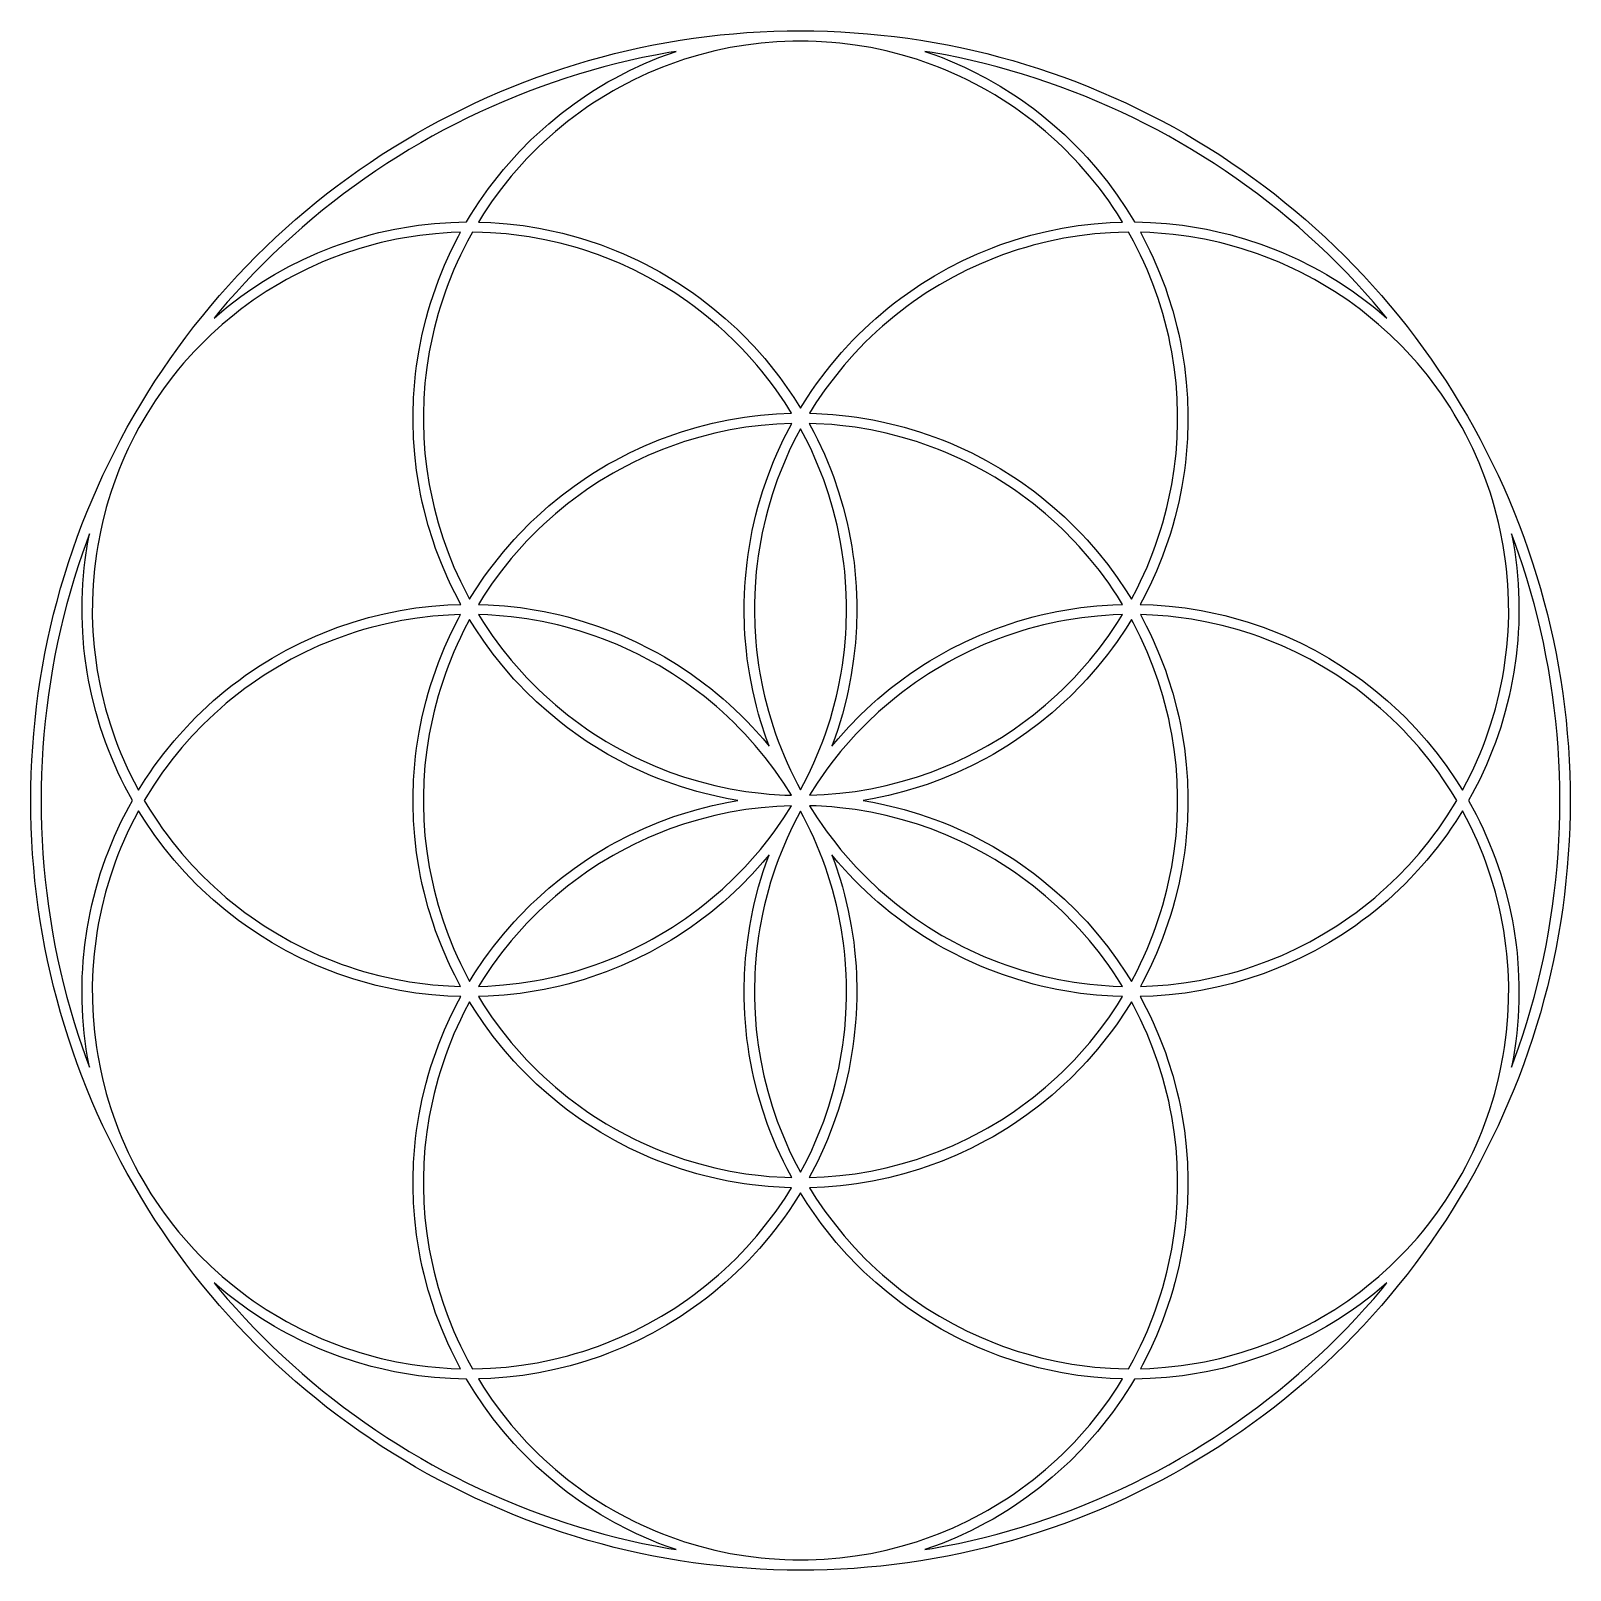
# Model space of a CAD drawing. Header units: inches. Extents: x 0 to 12, y 0 to 12.
import ezdxf

# ---------------------------------------------------------------- set-up
doc = ezdxf.new("R2010")
doc.units = ezdxf.units.IN
doc.header["$MEASUREMENT"] = 0
doc.layers.add('CUT', color=7, linetype='CONTINUOUS')

msp = doc.modelspace()

# ---------------------------------------------------------------- linework, layer by layer
at = {"layer": 'CUT'}
for points in [[(5.9996, 12), (6.105, 11.9991), (6.2097, 11.9964), (6.3144, 11.9918), (6.4188, 11.9853), (6.5232, 11.9772), (6.6275, 11.9671), (6.7316, 11.9552), (6.8354, 11.9416), (6.939, 11.9261), (7.0423, 11.9089), (7.1452, 11.8897), (7.2479, 11.8689), (7.3501, 11.8462), (7.4519, 11.8217), (7.5532, 11.7955), (7.6543, 11.7676), (7.7546, 11.7378), (7.8544, 11.7062), (7.9538, 11.6731), (8.0525, 11.6381), (8.1506, 11.6014), (8.2479, 11.5631), (8.3446, 11.5228), (8.4406, 11.4811), (8.5361, 11.4378), (8.6306, 11.3926), (8.7243, 11.3459), (8.8172, 11.2975), (8.9092, 11.2475), (9.0002, 11.196), (9.0905, 11.1429), (9.1798, 11.0881), (9.2682, 11.0319), (9.3554, 10.974), (9.4418, 10.9147), (9.5271, 10.8539), (9.6112, 10.7917), (9.6943, 10.7279), (9.7762, 10.6627), (9.857, 10.596), (9.9367, 10.528), (10.0151, 10.4587), (10.0923, 10.3879), (10.1683, 10.3158), (10.2429, 10.2424), (10.3163, 10.1678), (10.3884, 10.0918), (10.4591, 10.0146), (10.5285, 9.9361), (10.5965, 9.8565), (10.6631, 9.7757), (10.7284, 9.6937), (10.7921, 9.6107), (10.8543, 9.5265), (10.915, 9.4412), (10.9745, 9.3549), (11.0322, 9.2676), (11.0885, 9.1792), (11.1432, 9.0899), (11.1991, 8.9948), (11.2479, 8.9086), (11.2978, 8.8166), (11.3461, 8.7237), (11.3929, 8.63), (11.438, 8.5354), (11.4814, 8.44), (11.5232, 8.344), (11.5633, 8.2473), (11.6017, 8.15), (11.6383, 8.0519), (11.6732, 7.953), (11.7065, 7.8538), (11.738, 7.754), (11.7678, 7.6535), (11.7956, 7.5526), (11.8218, 7.4511), (11.8464, 7.3494), (11.869, 7.2471), (11.8899, 7.1446), (11.909, 7.0415), (11.9262, 6.9383), (11.9416, 6.8347), (11.9553, 6.731), (11.9672, 6.6268), (11.9772, 6.5225), (11.9855, 6.4182), (11.9918, 6.3136), (11.9964, 6.209), (11.9991, 6.1044), (12, 5.9996), (11.9991, 5.895), (11.9964, 5.7903), (11.9918, 5.6856), (11.9853, 5.5812), (11.9772, 5.4768), (11.9671, 5.3725), (11.9552, 5.2684), (11.9416, 5.1646), (11.9261, 5.061), (11.9089, 4.9577), (11.8897, 4.8548), (11.8689, 4.7521), (11.8462, 4.6499), (11.8217, 4.5481), (11.7955, 4.4468), (11.7676, 4.3457), (11.7378, 4.2454), (11.7062, 4.1456), (11.6731, 4.0462), (11.6381, 3.9475), (11.6014, 3.8494), (11.5631, 3.7521), (11.5228, 3.6554), (11.4811, 3.5594), (11.4378, 3.4639), (11.3926, 3.3694), (11.3459, 3.2757), (11.2975, 3.1828), (11.2475, 3.0908), (11.196, 2.9998), (11.1429, 2.9095), (11.0881, 2.8202), (11.0319, 2.7318), (10.974, 2.6446), (10.9147, 2.5582), (10.8539, 2.4729), (10.7917, 2.3888), (10.7279, 2.3057), (10.6627, 2.2238), (10.596, 2.143), (10.528, 2.0633), (10.4587, 1.9849), (10.3879, 1.9077), (10.3158, 1.8317), (10.2424, 1.7571), (10.1678, 1.6837), (10.0918, 1.6116), (10.0146, 1.5409), (9.9361, 1.4715), (9.8565, 1.4035), (9.7757, 1.3369), (9.6937, 1.2716), (9.6107, 1.2079), (9.5265, 1.1457), (9.4412, 1.085), (9.3549, 1.0255), (9.2676, 0.9678), (9.1792, 0.9115), (9.0899, 0.8568), (8.9998, 0.8037), (8.9086, 0.7521), (8.8166, 0.7022), (8.7237, 0.6539), (8.63, 0.6071), (8.5354, 0.562), (8.44, 0.5186), (8.344, 0.4768), (8.2473, 0.4367), (8.15, 0.3983), (8.0519, 0.3617), (7.953, 0.3268), (7.8538, 0.2935), (7.754, 0.262), (7.6535, 0.2322), (7.5526, 0.2044), (7.4511, 0.1782), (7.3494, 0.1536), (7.2471, 0.131), (7.1446, 0.1101), (7.0415, 0.091), (6.9383, 0.0738), (6.8347, 0.0584), (6.731, 0.0447), (6.6268, 0.0328), (6.5225, 0.0228), (6.4182, 0.0145), (6.3136, 0.0082), (6.209, 0.0036), (6.1044, 0.0009), (5.9996, 0), (5.895, 0.0009), (5.7903, 0.0036), (5.6856, 0.0082), (5.5812, 0.0147), (5.4768, 0.0228), (5.3725, 0.0329), (5.2684, 0.0448), (5.1646, 0.0584), (5.061, 0.0739), (4.9577, 0.0911), (4.8548, 0.1103), (4.7521, 0.1311), (4.6499, 0.1538), (4.5481, 0.1783), (4.4468, 0.2045), (4.3457, 0.2324), (4.2454, 0.2622), (4.1456, 0.2938), (4.0462, 0.3269), (3.9475, 0.3619), (3.8494, 0.3986), (3.7521, 0.4369), (3.6554, 0.4772), (3.5594, 0.5189), (3.4639, 0.5622), (3.3694, 0.6074), (3.2757, 0.6541), (3.1828, 0.7025), (3.0908, 0.7525), (2.9998, 0.804), (2.9095, 0.8571), (2.8202, 0.9119), (2.7318, 0.9681), (2.6446, 1.026), (2.5582, 1.0853), (2.4729, 1.1461), (2.3888, 1.2083), (2.3057, 1.2721), (2.2238, 1.3373), (2.143, 1.404), (2.0633, 1.472), (1.9849, 1.5413), (1.9077, 1.6121), (1.8317, 1.6842), (1.7571, 1.7576), (1.6837, 1.8322), (1.6116, 1.9082), (1.5409, 1.9854), (1.4715, 2.0639), (1.4035, 2.1435), (1.3369, 2.2243), (1.2716, 2.3063), (1.2079, 2.3893), (1.1457, 2.4735), (1.085, 2.5588), (1.0255, 2.6451), (0.9678, 2.7324), (0.9115, 2.8208), (0.8568, 2.9101), (0.7916, 3.0217), (0.7521, 3.0914), (0.7022, 3.1834), (0.6539, 3.2763), (0.6071, 3.37), (0.562, 3.4646), (0.5186, 3.56), (0.4768, 3.656), (0.4367, 3.7527), (0.3983, 3.85), (0.3617, 3.9481), (0.3268, 4.047), (0.2935, 4.1462), (0.262, 4.246), (0.2322, 4.3465), (0.2044, 4.4474), (0.1782, 4.5489), (0.1536, 4.6506), (0.131, 4.7529), (0.1101, 4.8554), (0.091, 4.9585), (0.0738, 5.0617), (0.0584, 5.1653), (0.0447, 5.269), (0.0328, 5.3732), (0.0228, 5.4775), (0.0145, 5.5818), (0.0082, 5.6864), (0.0036, 5.791), (0.0009, 5.8956), (0, 6.0004), (0.0009, 6.105), (0.0036, 6.2097), (0.0082, 6.3144), (0.0147, 6.4188), (0.0228, 6.5232), (0.0329, 6.6275), (0.0448, 6.7316), (0.0584, 6.8354), (0.0739, 6.939), (0.0911, 7.0423), (0.1103, 7.1452), (0.1311, 7.2479), (0.1538, 7.3501), (0.1783, 7.4519), (0.2045, 7.5532), (0.2324, 7.6543), (0.2622, 7.7546), (0.2938, 7.8544), (0.3269, 7.9538), (0.3619, 8.0525), (0.3986, 8.1506), (0.4369, 8.2479), (0.4772, 8.3446), (0.5189, 8.4406), (0.5622, 8.5361), (0.6074, 8.6306), (0.6541, 8.7243), (0.7025, 8.8172), (0.7525, 8.9092), (0.806, 9.0036), (0.8571, 9.0905), (0.9119, 9.1798), (0.9681, 9.2682), (1.026, 9.3554), (1.0853, 9.4418), (1.1461, 9.5271), (1.2083, 9.6112), (1.2721, 9.6943), (1.3373, 9.7762), (1.404, 9.857), (1.472, 9.9367), (1.5413, 10.0151), (1.6121, 10.0923), (1.6842, 10.1683), (1.7576, 10.2429), (1.8322, 10.3163), (1.9082, 10.3884), (1.9854, 10.4591), (2.0639, 10.5285), (2.1435, 10.5965), (2.2243, 10.6631), (2.3063, 10.7284), (2.3893, 10.7921), (2.4735, 10.8543), (2.5588, 10.915), (2.6451, 10.9745), (2.7324, 11.0322), (2.8208, 11.0885), (2.9101, 11.1432), (3.0002, 11.1963), (3.0914, 11.2479), (3.1834, 11.2978), (3.2763, 11.3461), (3.37, 11.3929), (3.4646, 11.438), (3.56, 11.4814), (3.656, 11.5232), (3.7527, 11.5633), (3.85, 11.6017), (3.9481, 11.6383), (4.047, 11.6732), (4.1462, 11.7065), (4.246, 11.738), (4.3465, 11.7678), (4.4474, 11.7956), (4.5489, 11.8218), (4.6506, 11.8464), (4.7529, 11.869), (4.8554, 11.8899), (4.9585, 11.909), (5.0617, 11.9262), (5.1653, 11.9416), (5.269, 11.9553), (5.3732, 11.9672), (5.4775, 11.9772), (5.5818, 11.9855), (5.6864, 11.9918), (5.791, 11.9964), (5.8956, 11.9991)], [(5.9393, 11.9194), (5.8162, 11.9143), (5.6943, 11.904), (5.5737, 11.889), (5.453, 11.8686), (5.3326, 11.8433), (5.2141, 11.8131), (5.0968, 11.7779), (4.982, 11.7381), (4.9241, 11.7162), (4.8112, 11.669), (4.7003, 11.6172), (4.5918, 11.5608), (4.5392, 11.5314), (4.4336, 11.4681), (4.3821, 11.4349), (4.3314, 11.4008), (4.2329, 11.3296), (4.1837, 11.2919), (4.0892, 11.2144), (3.9984, 11.1334), (3.9534, 11.0908), (3.8674, 11.0039), (3.8265, 10.9597), (3.7454, 10.8669), (3.6688, 10.7715), (3.5969, 10.6738), (3.5285, 10.5721), (3.4891, 10.5091), (3.5871, 10.5053), (3.6498, 10.5012), (3.7125, 10.4957), (3.8373, 10.4809), (3.9612, 10.4609), (4.023, 10.449), (4.1456, 10.4213), (4.2669, 10.3886), (4.327, 10.3703), (4.446, 10.3302), (4.5633, 10.285), (4.6212, 10.2605), (4.7354, 10.2081), (4.7916, 10.1802), (4.9024, 10.1207), (4.9567, 10.0893), (5.0637, 10.0231), (5.1675, 9.9526), (5.2184, 9.9157), (5.3177, 9.8386), (5.4137, 9.7578), (5.5063, 9.6729), (5.5514, 9.6289), (5.6384, 9.5384), (5.7217, 9.4443), (5.7618, 9.396), (5.8391, 9.2968), (5.8762, 9.2461), (5.9472, 9.1423), (6, 9.0582), (6.0533, 9.143), (6.0883, 9.1953), (6.1243, 9.2467), (6.1995, 9.3474), (6.2386, 9.3966), (6.32, 9.4923), (6.4052, 9.5847), (6.4492, 9.6295), (6.5401, 9.7163), (6.5869, 9.7583), (6.6829, 9.8392), (6.7322, 9.8782), (6.7824, 9.9162), (6.8333, 9.9531), (6.9372, 10.0236), (7.044, 10.0898), (7.1535, 10.1515), (7.2655, 10.2086), (7.3796, 10.2609), (7.4958, 10.3085), (7.5548, 10.3304), (7.6738, 10.3706), (7.734, 10.3888), (7.7945, 10.4058), (7.9164, 10.436), (8.0397, 10.4612), (8.1636, 10.4812), (8.2884, 10.4958), (8.4137, 10.5054), (8.5109, 10.5091), (8.4715, 10.5721), (8.4379, 10.6232), (8.4031, 10.6738), (8.368, 10.7226), (8.3307, 10.7721), (8.254, 10.8676), (8.1735, 10.9597), (8.1319, 11.0046), (8.0465, 11.0907), (8.0016, 11.1334), (7.9108, 11.2144), (7.8163, 11.2919), (7.7185, 11.3655), (7.6678, 11.4013), (7.6172, 11.4354), (7.5136, 11.5004), (7.4608, 11.5314), (7.4082, 11.5608), (7.2997, 11.6172), (7.2437, 11.6441), (7.1318, 11.6934), (7.0759, 11.7162), (7.018, 11.7381), (6.9032, 11.7779), (6.7859, 11.8131), (6.6674, 11.8432), (6.547, 11.8686), (6.4263, 11.889), (6.3057, 11.904), (6.244, 11.91), (6.1218, 11.9174), (6.0607, 11.9194), (6, 11.92)], [(4.9724, 11.8301), (4.8701, 11.8111), (4.7695, 11.7907), (4.6679, 11.7683), (4.5682, 11.7442), (4.4682, 11.7183), (4.3678, 11.6906), (4.2689, 11.6613), (4.1703, 11.6302), (4.0731, 11.5976), (3.975, 11.5628), (3.8781, 11.5267), (3.782, 11.4888), (3.6865, 11.4493), (3.5924, 11.4083), (3.4984, 11.3655), (3.4045, 11.3207), (3.3127, 11.2749), (3.2204, 11.2268), (3.1296, 11.1776), (3.0402, 11.127), (2.9506, 11.0742), (2.8625, 11.0202), (2.7754, 10.9647), (2.6892, 10.9078), (2.6047, 10.8496), (2.5206, 10.7896), (2.437, 10.7278), (2.355, 10.6648), (2.2742, 10.6005), (2.1944, 10.5347), (2.1158, 10.4677), (2.0391, 10.3996), (1.9623, 10.3293), (1.8873, 10.2582), (1.8137, 10.1858), (1.7413, 10.1122), (1.6702, 10.0372), (1.6004, 9.9609), (1.5318, 9.8836), (1.4653, 9.8056), (1.4283, 9.7606), (1.4891, 9.8127), (1.5378, 9.8523), (1.6376, 9.9285), (1.6888, 9.9652), (1.7932, 10.0349), (1.8465, 10.0682), (1.9005, 10.1004), (2.0105, 10.1613), (2.1228, 10.2177), (2.2374, 10.2692), (2.354, 10.3158), (2.4131, 10.3375), (2.5324, 10.3769), (2.6531, 10.4112), (2.7142, 10.4266), (2.8368, 10.4534), (2.9606, 10.475), (3.0228, 10.4839), (3.1479, 10.4978), (3.2732, 10.5065), (3.336, 10.5089), (3.3961, 10.5099), (3.4276, 10.5624), (3.4957, 10.6678), (3.5314, 10.7197), (3.5682, 10.7707), (3.6059, 10.8209), (3.6845, 10.919), (3.7672, 11.0135), (3.8101, 11.0596), (3.8983, 11.1488), (3.9439, 11.192), (4.0378, 11.2757), (4.135, 11.3554), (4.2353, 11.4308), (4.2867, 11.4671), (4.3389, 11.5022), (4.3917, 11.5362), (4.4994, 11.6008), (4.5543, 11.6316), (4.6658, 11.6895), (4.7797, 11.7425), (4.8958, 11.7909), (5.0298, 11.8397)], [(6.9702, 11.8397), (7.0464, 11.8129), (7.1051, 11.7905), (7.1633, 11.7669), (7.2782, 11.7163), (7.335, 11.689), (7.4464, 11.6311), (7.5013, 11.6004), (7.5556, 11.5686), (7.6619, 11.5017), (7.714, 11.4666), (7.8158, 11.3932), (7.8657, 11.3548), (7.9628, 11.2751), (8.0567, 11.1915), (8.1468, 11.104), (8.1906, 11.0589), (8.2334, 11.0129), (8.3161, 10.9183), (8.3946, 10.8203), (8.4692, 10.719), (8.5393, 10.6148), (8.6039, 10.5099), (8.6649, 10.5089), (8.7277, 10.5065), (8.8531, 10.4977), (8.978, 10.4838), (9.1022, 10.4647), (9.164, 10.4531), (9.2867, 10.4263), (9.3477, 10.411), (9.4685, 10.3766), (9.5878, 10.3372), (9.7054, 10.2928), (9.7635, 10.2689), (9.8781, 10.2172), (9.9902, 10.1608), (10.0455, 10.131), (10.1002, 10.1), (10.2075, 10.0344), (10.3119, 9.9647), (10.4133, 9.8904), (10.4628, 9.8518), (10.5115, 9.8122), (10.5718, 9.7606), (10.4677, 9.8842), (10.3996, 9.9609), (10.3293, 10.0377), (10.2582, 10.1127), (10.1858, 10.1863), (10.1122, 10.2587), (10.0372, 10.3298), (9.9609, 10.3996), (9.8836, 10.4682), (9.8056, 10.5347), (9.7253, 10.6009), (9.6444, 10.6653), (9.5625, 10.7282), (9.4794, 10.7896), (9.3953, 10.8496), (9.3107, 10.9077), (9.224, 10.9651), (9.1368, 11.0206), (9.0488, 11.0746), (8.9598, 11.127), (8.8704, 11.1776), (8.7796, 11.2268), (8.6873, 11.2749), (8.5955, 11.3207), (8.5016, 11.3656), (8.4076, 11.4083), (8.3135, 11.4492), (8.2174, 11.4891), (8.1213, 11.5269), (8.025, 11.5628), (7.9269, 11.5977), (7.8297, 11.6302), (7.7311, 11.6613), (7.6322, 11.6906), (7.5318, 11.7183), (7.4318, 11.7442), (7.3321, 11.7682), (7.2305, 11.7907), (7.1293, 11.8113), (7.0276, 11.8301)], [(3.3505, 10.4292), (3.277, 10.4266), (3.2151, 10.423), (3.1541, 10.4181), (3.0325, 10.4045), (2.9125, 10.386), (2.8515, 10.3748), (2.732, 10.3486), (2.6734, 10.3338), (2.5559, 10.3004), (2.4389, 10.2618), (2.3252, 10.2188), (2.2679, 10.1952), (2.1563, 10.1449), (2.047, 10.0902), (1.994, 10.0615), (1.9407, 10.0312), (1.8357, 9.9671), (1.734, 9.8991), (1.6353, 9.8268), (1.587, 9.7892), (1.4929, 9.711), (1.4022, 9.6289), (1.3583, 9.5867), (1.2727, 9.4989), (1.191, 9.4079), (1.1515, 9.3612), (1.1132, 9.3136), (1.0393, 9.2161), (0.9695, 9.1156), (0.9041, 9.0123), (0.8734, 8.9604), (0.843, 8.9064), (0.814, 8.8525), (0.7595, 8.7429), (0.734, 8.6873), (0.71, 8.632), (0.6869, 8.5753), (0.6438, 8.4599), (0.6242, 8.402), (0.6058, 8.3437), (0.5887, 8.285), (0.558, 8.1665), (0.5448, 8.1077), (0.5215, 7.9867), (0.5118, 7.9263), (0.5034, 7.8657), (0.4962, 7.805), (0.4856, 7.6841), (0.48, 7.5608), (0.4797, 7.4395), (0.4844, 7.3163), (0.4941, 7.1952), (0.5008, 7.1345), (0.518, 7.0135), (0.5405, 6.893), (0.5534, 6.8334), (0.5833, 6.7147), (0.618, 6.5974), (0.6578, 6.4808), (0.6791, 6.4244), (0.7022, 6.3669), (0.751, 6.2555), (0.7772, 6.2004), (0.8046, 6.1456), (0.8395, 6.08), (0.8918, 6.163), (0.9268, 6.2153), (0.9628, 6.2667), (1.0379, 6.3674), (1.1174, 6.4649), (1.1585, 6.5123), (1.2437, 6.6047), (1.2877, 6.6495), (1.3786, 6.7363), (1.4254, 6.7783), (1.5214, 6.8592), (1.5707, 6.8982), (1.6209, 6.9362), (1.6718, 6.9731), (1.7757, 7.0436), (1.8825, 7.1098), (1.992, 7.1715), (2.1039, 7.2286), (2.2181, 7.2809), (2.3343, 7.3285), (2.3933, 7.3504), (2.5123, 7.3905), (2.5725, 7.4088), (2.633, 7.4258), (2.7549, 7.456), (2.8781, 7.4812), (3.0021, 7.5012), (3.1269, 7.5158), (3.2522, 7.5254), (3.3515, 7.5291), (3.3047, 7.6176), (3.2769, 7.6741), (3.2503, 7.731), (3.2008, 7.8465), (3.156, 7.964), (3.1355, 8.0233), (3.0981, 8.1432), (3.0659, 8.2647), (3.0517, 8.3259), (3.0386, 8.3874), (3.0269, 8.4492), (3.0075, 8.5732), (2.9932, 8.6981), (2.984, 8.8234), (2.9801, 8.9481), (2.9801, 9.0119), (2.9841, 9.1376), (2.9933, 9.2629), (2.9998, 9.3252), (3.0076, 9.3876), (3.0271, 9.5117), (3.0518, 9.6349), (3.0816, 9.7569), (3.0985, 9.8176), (3.1165, 9.8777), (3.1357, 9.9375), (3.1563, 9.9969), (3.1781, 10.0558), (3.2252, 10.1723), (3.2773, 10.2867), (3.334, 10.3987)], [(3.4425, 10.4298), (3.4043, 10.3605), (3.349, 10.2512), (3.3232, 10.196), (3.2985, 10.14), (3.2526, 10.0265), (3.2317, 9.97), (3.1926, 9.8532), (3.1753, 9.7954), (3.1437, 9.6763), (3.1173, 9.5578), (3.1058, 9.4968), (3.0868, 9.376), (3.0791, 9.3153), (3.0728, 9.2544), (3.0639, 9.1334), (3.0601, 9.0102), (3.0601, 8.949), (3.0639, 8.8267), (3.0728, 8.7056), (3.0868, 8.584), (3.1058, 8.4632), (3.1172, 8.4023), (3.1437, 8.2837), (3.1752, 8.1646), (3.2115, 8.0486), (3.2317, 7.99), (3.2526, 7.9335), (3.2985, 7.82), (3.3232, 7.764), (3.349, 7.7088), (3.4043, 7.5995), (3.4203, 7.5701), (3.4612, 7.6354), (3.5314, 7.7397), (3.5682, 7.7907), (3.6059, 7.8409), (3.6845, 7.939), (3.7672, 8.0335), (3.8101, 8.0795), (3.8983, 8.1688), (3.9439, 8.212), (4.0378, 8.2957), (4.135, 8.3754), (4.2353, 8.4508), (4.2867, 8.4871), (4.3389, 8.5222), (4.3917, 8.5562), (4.4994, 8.6208), (4.5543, 8.6516), (4.6658, 8.7094), (4.7797, 8.7625), (4.8958, 8.8109), (5.0135, 8.8542), (5.0732, 8.8743), (5.1935, 8.9104), (5.2543, 8.9265), (5.3152, 8.9414), (5.4381, 8.9672), (5.5622, 8.9881), (5.6244, 8.9965), (5.6869, 9.0037), (5.812, 9.0142), (5.9301, 9.0191), (5.8797, 9.0993), (5.8106, 9.2002), (5.7745, 9.2496), (5.6993, 9.3461), (5.6602, 9.3931), (5.6207, 9.4387), (5.5791, 9.4847), (5.5377, 9.5286), (5.4943, 9.5728), (5.4065, 9.6567), (5.3603, 9.6982), (5.2674, 9.7764), (5.2187, 9.8149), (5.1699, 9.8519), (5.1205, 9.8878), (5.0192, 9.9566), (4.916, 10.0205), (4.8095, 10.0805), (4.7005, 10.1361), (4.5885, 10.1875), (4.4761, 10.2335), (4.418, 10.2552), (4.3029, 10.2941), (4.2435, 10.3121), (4.1255, 10.344), (4.0061, 10.3708), (3.8858, 10.3928), (3.8262, 10.4017), (3.7646, 10.4097), (3.7046, 10.4161), (3.5826, 10.4254), (3.5206, 10.4283)], [(8.5576, 10.4298), (8.4794, 10.4283), (8.4174, 10.4256), (8.2954, 10.4161), (8.1738, 10.4018), (8.0531, 10.3824), (7.9333, 10.3579), (7.8146, 10.3283), (7.7556, 10.3118), (7.6971, 10.2941), (7.582, 10.2552), (7.5239, 10.2336), (7.4107, 10.1872), (7.2995, 10.1361), (7.1905, 10.0806), (7.084, 10.0205), (7.0317, 9.9889), (6.9808, 9.9566), (6.8787, 9.8873), (6.8301, 9.8519), (6.7326, 9.7765), (6.6854, 9.7376), (6.6397, 9.6982), (6.5935, 9.6567), (6.5051, 9.5722), (6.4203, 9.4841), (6.3398, 9.3931), (6.3002, 9.3454), (6.225, 9.249), (6.1894, 9.2002), (6.1198, 9.0986), (6.0699, 9.0191), (6.126, 9.0174), (6.2514, 9.0096), (6.3764, 8.9964), (6.4387, 8.988), (6.5008, 8.9781), (6.5626, 8.9671), (6.6242, 8.9548), (6.7466, 8.9262), (6.8073, 8.9101), (6.9278, 8.874), (7.0464, 8.8329), (7.1051, 8.8105), (7.1633, 8.7869), (7.2782, 8.7363), (7.335, 8.709), (7.4464, 8.6511), (7.5013, 8.6204), (7.5556, 8.5886), (7.6619, 8.5217), (7.714, 8.4866), (7.8158, 8.4132), (7.8657, 8.3748), (7.9628, 8.2951), (8.0567, 8.2115), (8.1468, 8.124), (8.1906, 8.0789), (8.2334, 8.0329), (8.3161, 7.9382), (8.3946, 7.8403), (8.4692, 7.739), (8.5393, 7.6348), (8.5797, 7.5701), (8.6235, 7.6532), (8.651, 7.7088), (8.6768, 7.764), (8.7015, 7.82), (8.7474, 7.9335), (8.7683, 7.99), (8.8074, 8.1069), (8.8247, 8.1646), (8.8563, 8.2837), (8.8827, 8.4023), (8.8942, 8.4632), (8.9132, 8.584), (8.9209, 8.6448), (8.9272, 8.7056), (8.9361, 8.8267), (8.9399, 8.9498), (8.9399, 9.0111), (8.9361, 9.1334), (8.9271, 9.2554), (8.9131, 9.3768), (8.8941, 9.4977), (8.8828, 9.5578), (8.8701, 9.6175), (8.8412, 9.7356), (8.8248, 9.7954), (8.7883, 9.9121), (8.7683, 9.97), (8.7472, 10.0272), (8.7015, 10.14), (8.6764, 10.1967), (8.6506, 10.2521), (8.5953, 10.3612)], [(8.6495, 10.4292), (8.6953, 10.3424), (8.7231, 10.2859), (8.7497, 10.229), (8.7992, 10.1135), (8.844, 9.9961), (8.8645, 9.9367), (8.9019, 9.8168), (8.9341, 9.6953), (8.9483, 9.6341), (8.9614, 9.5727), (8.9731, 9.5108), (8.9925, 9.3868), (9.0068, 9.2619), (9.016, 9.1366), (9.0199, 9.0119), (9.0199, 8.9481), (9.0159, 8.8224), (9.0067, 8.6972), (9.0002, 8.6348), (8.9924, 8.5724), (8.9729, 8.4483), (8.9482, 8.3252), (8.9184, 8.2031), (8.9015, 8.1424), (8.8835, 8.0823), (8.8643, 8.0226), (8.8437, 7.9631), (8.8219, 7.9042), (8.7748, 7.7878), (8.7227, 7.6733), (8.666, 7.5613), (8.6485, 7.5291), (8.7486, 7.5253), (8.8114, 7.5212), (8.874, 7.5157), (8.9988, 7.5009), (9.0608, 7.4916), (9.1228, 7.4809), (9.1845, 7.469), (9.3071, 7.4413), (9.4284, 7.4086), (9.4885, 7.3903), (9.6075, 7.3502), (9.7248, 7.305), (9.7827, 7.2805), (9.897, 7.2281), (10.0087, 7.171), (10.0639, 7.1407), (10.1182, 7.1093), (10.2252, 7.0431), (10.329, 6.9726), (10.3799, 6.9357), (10.4792, 6.8586), (10.5752, 6.7778), (10.6678, 6.6929), (10.7129, 6.6489), (10.7999, 6.5584), (10.8832, 6.4643), (10.9626, 6.3667), (11.0377, 6.2661), (11.1086, 6.1623), (11.1605, 6.08), (11.1954, 6.1456), (11.2228, 6.2004), (11.249, 6.2555), (11.2978, 6.3669), (11.3209, 6.4244), (11.3422, 6.4808), (11.382, 6.5974), (11.4167, 6.7147), (11.4466, 6.8334), (11.4713, 6.9531), (11.482, 7.0135), (11.4992, 7.1345), (11.5059, 7.1952), (11.5156, 7.3163), (11.5203, 7.4395), (11.52, 7.5618), (11.5144, 7.6841), (11.5037, 7.8059), (11.4965, 7.8666), (11.4784, 7.9875), (11.4552, 8.1077), (11.4419, 8.1665), (11.4111, 8.2858), (11.3939, 8.3445), (11.3756, 8.4028), (11.3351, 8.5182), (11.29, 8.632), (11.2401, 8.7437), (11.1856, 8.8532), (11.1567, 8.9071), (11.0959, 9.0123), (11.0634, 9.0649), (10.9956, 9.1669), (10.9602, 9.2167), (10.8863, 9.3143), (10.8479, 9.3619), (10.8085, 9.4085), (10.7267, 9.4995), (10.6846, 9.5437), (10.5972, 9.6295), (10.5064, 9.7116), (10.4124, 9.7897), (10.3641, 9.8273), (10.2653, 9.8996), (10.1636, 9.9676), (10.0593, 10.0312), (10.006, 10.0615), (9.8979, 10.1184), (9.8437, 10.1449), (9.7312, 10.1956), (9.6177, 10.241), (9.5611, 10.2618), (9.4441, 10.3004), (9.3266, 10.3338), (9.268, 10.3486), (9.1485, 10.3747), (9.0279, 10.3958), (8.9675, 10.4045), (8.9059, 10.412), (8.8459, 10.4181), (8.723, 10.4266)], [(5.9312, 8.9392), (5.8162, 8.9343), (5.6943, 8.924), (5.5737, 8.909), (5.453, 8.8886), (5.3326, 8.8633), (5.2141, 8.8331), (5.0968, 8.7979), (4.982, 8.7581), (4.9241, 8.7361), (4.8112, 8.689), (4.7003, 8.6372), (4.5918, 8.5808), (4.5392, 8.5514), (4.4336, 8.4881), (4.3821, 8.4549), (4.3314, 8.4208), (4.2329, 8.3496), (4.1837, 8.3119), (4.0892, 8.2344), (3.9984, 8.1534), (3.9534, 8.1108), (3.8674, 8.0239), (3.8265, 7.9797), (3.7454, 7.8868), (3.6688, 7.7915), (3.5969, 7.6938), (3.5285, 7.5921), (3.4891, 7.5291), (3.5662, 7.5265), (3.6916, 7.5177), (3.8165, 7.5038), (3.9407, 7.4847), (4.0025, 7.4731), (4.1252, 7.4463), (4.186, 7.431), (4.307, 7.3966), (4.4263, 7.3571), (4.5438, 7.3128), (4.602, 7.2889), (4.7165, 7.2372), (4.8287, 7.1808), (4.884, 7.151), (4.9386, 7.12), (5.046, 7.0544), (5.1504, 6.9846), (5.2518, 6.9104), (5.3013, 6.8718), (5.35, 6.8322), (5.398, 6.7914), (5.4451, 6.7497), (5.5364, 6.6635), (5.5808, 6.6191), (5.6243, 6.5737), (5.7081, 6.4802), (5.755, 6.4243), (5.7298, 6.4937), (5.6909, 6.613), (5.6732, 6.6734), (5.6568, 6.7341), (5.6279, 6.8564), (5.6042, 6.9798), (5.5942, 7.0418), (5.5855, 7.104), (5.5781, 7.1664), (5.5673, 7.2916), (5.5638, 7.3543), (5.5608, 7.4799), (5.5612, 7.5428), (5.5629, 7.6055), (5.566, 7.6684), (5.5704, 7.731), (5.583, 7.8562), (5.5914, 7.9184), (5.6117, 8.0423), (5.6238, 8.104), (5.6518, 8.2264), (5.6679, 8.2872), (5.7035, 8.4077), (5.7442, 8.5267), (5.7898, 8.6436), (5.8144, 8.7015), (5.8671, 8.8156)], [(6, 8.8982), (5.9661, 8.8344), (5.9387, 8.7796), (5.9125, 8.7245), (5.8874, 8.6687), (5.8407, 8.5556), (5.8193, 8.4992), (5.7795, 8.3826), (5.7448, 8.2653), (5.7292, 8.2061), (5.702, 8.0869), (5.6902, 8.0269), (5.6796, 7.9667), (5.6703, 7.9062), (5.6623, 7.8455), (5.6556, 7.7848), (5.6459, 7.6637), (5.6412, 7.5405), (5.6408, 7.4795), (5.6438, 7.3579), (5.6518, 7.2358), (5.6577, 7.175), (5.6649, 7.1143), (5.6733, 7.0537), (5.683, 6.9933), (5.7063, 6.8723), (5.7196, 6.8135), (5.7502, 6.6951), (5.7858, 6.578), (5.8053, 6.5201), (5.8262, 6.4625), (5.8714, 6.3488), (5.8956, 6.2927), (5.921, 6.2372), (5.9755, 6.1275), (6, 6.082), (6.0519, 6.1814), (6.079, 6.2372), (6.1044, 6.2927), (6.1515, 6.4047), (6.1738, 6.4625), (6.1947, 6.5201), (6.2326, 6.6364), (6.2498, 6.6951), (6.2805, 6.8135), (6.2937, 6.8723), (6.317, 6.9933), (6.3267, 7.0537), (6.3351, 7.1143), (6.3423, 7.175), (6.3528, 7.2961), (6.3562, 7.3579), (6.3592, 7.4803), (6.3588, 7.5414), (6.3541, 7.6637), (6.3443, 7.7855), (6.3376, 7.8465), (6.3202, 7.9674), (6.3097, 8.0278), (6.2848, 8.1475), (6.2549, 8.266), (6.2203, 8.3835), (6.1807, 8.4992), (6.1591, 8.5564), (6.1122, 8.6695), (6.0872, 8.7252), (6.0613, 8.7796)], [(6.0688, 8.9392), (6.105, 8.871), (6.1332, 8.8147), (6.186, 8.7008), (6.2338, 8.5847), (6.2562, 8.5258), (6.2968, 8.4069), (6.3324, 8.2864), (6.3629, 8.1646), (6.3764, 8.1031), (6.3992, 7.9796), (6.4088, 7.9176), (6.4171, 7.8552), (6.424, 7.7927), (6.4341, 7.6674), (6.4388, 7.5419), (6.4392, 7.4791), (6.4362, 7.3534), (6.4279, 7.2281), (6.4218, 7.1656), (6.4143, 7.1031), (6.3957, 6.9789), (6.3719, 6.8555), (6.3581, 6.7942), (6.3266, 6.6725), (6.2899, 6.5524), (6.2699, 6.4928), (6.245, 6.4243), (6.2924, 6.4808), (6.3339, 6.528), (6.3764, 6.5743), (6.4643, 6.6642), (6.5555, 6.7503), (6.6027, 6.7921), (6.6993, 6.8723), (6.7991, 6.9485), (6.8503, 6.9851), (6.9548, 7.0549), (7.0081, 7.0882), (7.1168, 7.1514), (7.172, 7.1813), (7.2844, 7.2377), (7.3989, 7.2892), (7.5155, 7.3358), (7.5746, 7.3575), (7.6939, 7.3969), (7.8147, 7.4311), (7.8757, 7.4465), (7.9983, 7.4734), (8.1221, 7.495), (8.1843, 7.5039), (8.3094, 7.5178), (8.4347, 7.5265), (8.5109, 7.5291), (8.4715, 7.5921), (8.4379, 7.6432), (8.4031, 7.6938), (8.368, 7.7426), (8.3307, 7.7921), (8.254, 7.8876), (8.1735, 7.9797), (8.1319, 8.0245), (8.0465, 8.1107), (8.0016, 8.1534), (7.9108, 8.2344), (7.8163, 8.3119), (7.7185, 8.3855), (7.6678, 8.4213), (7.6172, 8.4554), (7.5136, 8.5203), (7.4608, 8.5514), (7.4082, 8.5808), (7.2997, 8.6372), (7.2437, 8.6641), (7.1318, 8.7134), (7.0759, 8.7361), (7.018, 8.7581), (6.9032, 8.7979), (6.7859, 8.8331), (6.6674, 8.8632), (6.547, 8.8886), (6.4263, 8.909), (6.3057, 8.924), (6.244, 8.93), (6.1218, 8.9374)], [(0.4574, 8.0793), (0.4023, 7.9269), (0.3695, 7.8291), (0.3387, 7.7311), (0.3092, 7.6314), (0.2817, 7.5318), (0.2558, 7.4318), (0.2318, 7.3321), (0.2093, 7.2305), (0.1887, 7.1293), (0.1699, 7.0276), (0.1528, 6.9258), (0.1375, 6.8235), (0.124, 6.7212), (0.1124, 6.6184), (0.1026, 6.5155), (0.0945, 6.4132), (0.0882, 6.3094), (0.0836, 6.2062), (0.0808, 6.1031), (0.08, 5.9996), (0.0808, 5.8969), (0.0836, 5.7938), (0.0882, 5.6906), (0.0944, 5.5868), (0.1026, 5.4845), (0.1124, 5.3816), (0.124, 5.2788), (0.1376, 5.1765), (0.1528, 5.0742), (0.1699, 4.9724), (0.1887, 4.8707), (0.2093, 4.7695), (0.2317, 4.6679), (0.2558, 4.5682), (0.2817, 4.4682), (0.3092, 4.3686), (0.3387, 4.2689), (0.3695, 4.1709), (0.4024, 4.0731), (0.4369, 3.9756), (0.4573, 3.9211), (0.4427, 3.9998), (0.4327, 4.0618), (0.424, 4.124), (0.4166, 4.1864), (0.4057, 4.3117), (0.4001, 4.4372), (0.3997, 4.5628), (0.4014, 4.6255), (0.4045, 4.6884), (0.4089, 4.751), (0.4215, 4.8762), (0.4393, 5.0005), (0.4623, 5.1239), (0.4757, 5.1855), (0.4903, 5.2464), (0.5064, 5.3071), (0.542, 5.4277), (0.5827, 5.5467), (0.6048, 5.6054), (0.6529, 5.7215), (0.7056, 5.8356), (0.7631, 5.9472), (0.7923, 6), (0.7335, 6.109), (0.7053, 6.1653), (0.6783, 6.222), (0.6279, 6.3371), (0.6046, 6.3953), (0.5823, 6.4542), (0.5417, 6.5732), (0.5061, 6.6936), (0.4754, 6.8155), (0.4501, 6.9385), (0.4392, 7.0005), (0.4214, 7.1248), (0.4145, 7.1873), (0.4044, 7.3126), (0.3997, 7.4381), (0.4001, 7.5638), (0.4058, 7.6893), (0.4167, 7.8145), (0.4242, 7.8769), (0.4428, 8.0011)], [(11.5426, 8.0792), (11.5573, 8.0002), (11.5673, 7.9382), (11.576, 7.876), (11.5834, 7.8136), (11.5943, 7.6883), (11.5999, 7.5628), (11.6003, 7.4372), (11.5986, 7.3745), (11.5955, 7.3116), (11.5911, 7.249), (11.5785, 7.1238), (11.5607, 6.9995), (11.5377, 6.8761), (11.5243, 6.8145), (11.5097, 6.7536), (11.4936, 6.6929), (11.458, 6.5723), (11.4173, 6.4533), (11.3952, 6.3946), (11.3471, 6.2785), (11.2944, 6.1644), (11.2369, 6.0528), (11.2077, 6), (11.2665, 5.891), (11.2947, 5.8347), (11.3217, 5.778), (11.3721, 5.6629), (11.3954, 5.6047), (11.4177, 5.5458), (11.4583, 5.4268), (11.4939, 5.3064), (11.5246, 5.1845), (11.5499, 5.0615), (11.5608, 4.9995), (11.5786, 4.8752), (11.5855, 4.8127), (11.5956, 4.6874), (11.6003, 4.5619), (11.5999, 4.4362), (11.5942, 4.3107), (11.5833, 4.1855), (11.5758, 4.1231), (11.5572, 3.9989), (11.5427, 3.9211), (11.5977, 4.0731), (11.6305, 4.1709), (11.6613, 4.2689), (11.6908, 4.3686), (11.7183, 4.4682), (11.7442, 4.5682), (11.7682, 4.6679), (11.7907, 4.7695), (11.8113, 4.8707), (11.8301, 4.9724), (11.8472, 5.0742), (11.8625, 5.1765), (11.876, 5.2788), (11.8876, 5.3816), (11.8974, 5.4845), (11.9055, 5.5868), (11.9118, 5.6906), (11.9164, 5.7938), (11.9192, 5.8969), (11.92, 6.0004), (11.9192, 6.1037), (11.9164, 6.207), (11.9118, 6.3102), (11.9056, 6.4132), (11.8974, 6.5155), (11.8875, 6.6191), (11.8758, 6.7218), (11.8624, 6.8235), (11.847, 6.9264), (11.83, 7.0284), (11.8111, 7.1299), (11.7905, 7.2312), (11.7683, 7.3321), (11.7442, 7.4318), (11.7181, 7.5325), (11.6906, 7.6322), (11.6613, 7.7311), (11.6302, 7.8297), (11.5976, 7.9269), (11.5628, 8.025)], [(3.3505, 7.449), (3.2559, 7.4456), (3.1339, 7.4361), (3.0123, 7.4218), (2.8915, 7.4023), (2.7718, 7.3779), (2.6531, 7.3483), (2.5941, 7.3318), (2.5356, 7.3141), (2.4774, 7.2951), (2.3624, 7.2536), (2.2492, 7.2072), (2.1379, 7.1561), (2.029, 7.1006), (1.9225, 7.0405), (1.8702, 7.0089), (1.8193, 6.9766), (1.7172, 6.9073), (1.6686, 6.8719), (1.5711, 6.7965), (1.5239, 6.7575), (1.4782, 6.7182), (1.432, 6.6767), (1.3436, 6.5922), (1.2588, 6.5041), (1.1783, 6.4131), (1.1005, 6.3175), (1.0635, 6.2689), (1.0279, 6.2201), (0.9582, 6.1186), (0.8849, 6), (0.9257, 5.9323), (0.9923, 5.8306), (1.0279, 5.7799), (1.0635, 5.7311), (1.1005, 5.6825), (1.1783, 5.5869), (1.2588, 5.4959), (1.3436, 5.4078), (1.432, 5.3233), (1.4782, 5.2818), (1.5239, 5.2425), (1.6191, 5.1656), (1.6686, 5.1281), (1.7172, 5.0927), (1.8193, 5.0234), (1.8702, 4.9911), (1.9225, 4.9595), (2.029, 4.8995), (2.1379, 4.8439), (2.2492, 4.7928), (2.3624, 4.7465), (2.4205, 4.7248), (2.4774, 4.7049), (2.5356, 4.6859), (2.5941, 4.6682), (2.713, 4.636), (2.8324, 4.6092), (2.9526, 4.5872), (3.0738, 4.5703), (3.1339, 4.5639), (3.2559, 4.5546), (3.3505, 4.551), (3.3047, 4.6376), (3.2769, 4.6941), (3.2503, 4.751), (3.2008, 4.8665), (3.156, 4.9839), (3.1355, 5.0433), (3.0981, 5.1632), (3.0659, 5.2847), (3.0517, 5.3459), (3.0386, 5.4074), (3.0269, 5.4692), (3.0075, 5.5932), (2.9932, 5.7181), (2.984, 5.8434), (2.9801, 5.9681), (2.9801, 6.0319), (2.9841, 6.1576), (2.9933, 6.2829), (2.9998, 6.3452), (3.0076, 6.4076), (3.0271, 6.5317), (3.0518, 6.6549), (3.0816, 6.7769), (3.0985, 6.8376), (3.1165, 6.8977), (3.1357, 6.9575), (3.1563, 7.0169), (3.1781, 7.0758), (3.2252, 7.1923), (3.2773, 7.3067), (3.334, 7.4187)], [(3.4902, 7.449), (3.5285, 7.3879), (3.5969, 7.2862), (3.6688, 7.1885), (3.7454, 7.0932), (3.8265, 7.0003), (3.8674, 6.9561), (3.9535, 6.8693), (3.9984, 6.8266), (4.0892, 6.7456), (4.1837, 6.6681), (4.2815, 6.5945), (4.3314, 6.5592), (4.3821, 6.5251), (4.4864, 6.4597), (4.5392, 6.4286), (4.5918, 6.3992), (4.7003, 6.3428), (4.7563, 6.3159), (4.8682, 6.2666), (4.9241, 6.2439), (4.982, 6.2219), (5.0968, 6.1822), (5.2141, 6.1469), (5.3326, 6.1168), (5.453, 6.0914), (5.5735, 6.071), (5.6943, 6.056), (5.756, 6.05), (5.8782, 6.0426), (5.9291, 6.041), (5.8689, 6.1356), (5.8341, 6.1869), (5.7987, 6.2367), (5.7247, 6.3343), (5.6864, 6.3819), (5.647, 6.4285), (5.5652, 6.5195), (5.5231, 6.5637), (5.4797, 6.6072), (5.3913, 6.6905), (5.3449, 6.7316), (5.2509, 6.8097), (5.2026, 6.8473), (5.1038, 6.9196), (5.0021, 6.9876), (4.8976, 7.0512), (4.8445, 7.0815), (4.7364, 7.1384), (4.6821, 7.1649), (4.5697, 7.2156), (4.4562, 7.261), (4.3996, 7.2818), (4.2826, 7.3204), (4.1649, 7.3538), (4.1065, 7.3686), (3.987, 7.3946), (3.8664, 7.4158), (3.806, 7.4244), (3.7444, 7.432), (3.6844, 7.4381), (3.5615, 7.4465)], [(8.5098, 7.449), (8.4385, 7.4465), (8.3767, 7.4429), (8.3156, 7.4381), (8.194, 7.4244), (8.074, 7.4059), (8.013, 7.3948), (7.8935, 7.3686), (7.7752, 7.3374), (7.7174, 7.3204), (7.6004, 7.2818), (7.5438, 7.261), (7.4294, 7.2152), (7.3179, 7.1649), (7.2085, 7.1102), (7.1555, 7.0815), (7.0491, 7.0195), (6.9979, 6.9876), (6.8955, 6.9191), (6.7968, 6.8468), (6.7485, 6.8092), (6.6544, 6.731), (6.6087, 6.6905), (6.5196, 6.6066), (6.4342, 6.5189), (6.3525, 6.4279), (6.313, 6.3812), (6.2373, 6.2852), (6.2008, 6.236), (6.131, 6.1356), (6.0709, 6.041), (6.1838, 6.0457), (6.3057, 6.056), (6.4265, 6.071), (6.547, 6.0914), (6.6674, 6.1167), (6.7859, 6.1469), (6.9032, 6.1822), (7.018, 6.2219), (7.0759, 6.2439), (7.1888, 6.291), (7.2997, 6.3428), (7.4082, 6.3992), (7.4608, 6.4286), (7.5664, 6.4919), (7.6179, 6.5251), (7.6686, 6.5592), (7.7671, 6.6304), (7.8163, 6.6681), (7.9108, 6.7456), (8.0016, 6.8266), (8.0466, 6.8692), (8.1326, 6.9561), (8.1735, 7.0003), (8.2546, 7.0932), (8.3312, 7.1885), (8.4031, 7.2862), (8.4715, 7.3879)], [(8.6495, 7.449), (8.6953, 7.3624), (8.7231, 7.3059), (8.7497, 7.249), (8.7992, 7.1335), (8.844, 7.0161), (8.8645, 6.9567), (8.9019, 6.8368), (8.9341, 6.7153), (8.9483, 6.6541), (8.9614, 6.5926), (8.9731, 6.5308), (8.9925, 6.4068), (9.0068, 6.2819), (9.016, 6.1566), (9.0199, 6.0319), (9.0199, 5.9681), (9.0159, 5.8424), (9.0067, 5.7171), (9.0002, 5.6548), (8.9924, 5.5924), (8.9729, 5.4683), (8.9482, 5.3451), (8.9184, 5.2231), (8.9015, 5.1624), (8.8835, 5.1023), (8.8643, 5.0425), (8.8437, 4.9831), (8.8219, 4.9242), (8.7748, 4.8077), (8.7227, 4.6933), (8.666, 4.5813), (8.6495, 4.551), (8.7441, 4.5544), (8.8661, 4.5639), (8.9877, 4.5782), (9.1085, 4.5977), (9.2282, 4.6221), (9.3469, 4.6517), (9.4059, 4.6682), (9.4644, 4.6859), (9.5226, 4.7049), (9.6376, 4.7464), (9.7508, 4.7928), (9.8621, 4.8439), (9.971, 4.8994), (10.0775, 4.9595), (10.1298, 4.9911), (10.1807, 5.0234), (10.2828, 5.0927), (10.3314, 5.1281), (10.4289, 5.2035), (10.4761, 5.2425), (10.5218, 5.2818), (10.568, 5.3233), (10.6564, 5.4078), (10.7412, 5.4959), (10.8217, 5.5869), (10.8995, 5.6825), (10.9365, 5.7311), (10.9721, 5.7799), (11.0418, 5.8814), (11.1151, 6), (11.0743, 6.0677), (11.0072, 6.1701), (10.9721, 6.2201), (10.8995, 6.3175), (10.8217, 6.4131), (10.7822, 6.4587), (10.7406, 6.5047), (10.6992, 6.5486), (10.6558, 6.5928), (10.568, 6.6767), (10.5218, 6.7182), (10.4289, 6.7964), (10.3802, 6.8349), (10.3314, 6.8719), (10.282, 6.9078), (10.1807, 6.9766), (10.0775, 7.0405), (9.971, 7.1005), (9.8621, 7.1561), (9.75, 7.2075), (9.6376, 7.2535), (9.5795, 7.2752), (9.5219, 7.2953), (9.4644, 7.3141), (9.405, 7.3321), (9.287, 7.364), (9.1676, 7.3908), (9.0474, 7.4128), (8.9262, 7.4297), (8.8661, 7.4361), (8.7441, 7.4454)], [(3.4203, 7.4099), (3.3765, 7.3268), (3.349, 7.2712), (3.3232, 7.216), (3.2985, 7.16), (3.2526, 7.0465), (3.2317, 6.99), (3.1926, 6.8731), (3.1753, 6.8154), (3.1437, 6.6963), (3.1173, 6.5777), (3.1058, 6.5168), (3.0868, 6.396), (3.0791, 6.3353), (3.0728, 6.2744), (3.0639, 6.1533), (3.0601, 6.0302), (3.0601, 5.969), (3.0639, 5.8467), (3.0728, 5.7256), (3.0868, 5.604), (3.1058, 5.4832), (3.1172, 5.4223), (3.1437, 5.3037), (3.1752, 5.1846), (3.2115, 5.0686), (3.2317, 5.01), (3.2526, 4.9535), (3.2985, 4.84), (3.3232, 4.784), (3.349, 4.7288), (3.4043, 4.6195), (3.4203, 4.5901), (3.4612, 4.6554), (3.5314, 4.7597), (3.5682, 4.8107), (3.6059, 4.8609), (3.6845, 4.959), (3.7672, 5.0535), (3.8101, 5.0995), (3.8983, 5.1888), (3.9439, 5.232), (4.0378, 5.3157), (4.135, 5.3954), (4.2353, 5.4708), (4.2867, 5.5071), (4.3389, 5.5422), (4.3917, 5.5762), (4.4994, 5.6408), (4.5543, 5.6716), (4.6658, 5.7294), (4.7797, 5.7825), (4.8958, 5.8309), (5.0135, 5.8742), (5.0732, 5.8943), (5.1935, 5.9303), (5.2543, 5.9465), (5.3152, 5.9614), (5.4381, 5.9872), (5.511, 6), (5.4374, 6.0129), (5.3758, 6.0252), (5.2534, 6.0538), (5.1927, 6.0699), (5.0722, 6.106), (4.9536, 6.1471), (4.8949, 6.1695), (4.8367, 6.1931), (4.7218, 6.2437), (4.665, 6.2711), (4.5536, 6.3289), (4.4987, 6.3596), (4.4444, 6.3914), (4.3381, 6.4583), (4.286, 6.4934), (4.1842, 6.5668), (4.1343, 6.6052), (4.0372, 6.6849), (3.9433, 6.7685), (3.8532, 6.856), (3.8094, 6.9011), (3.7666, 6.9471), (3.6839, 7.0418), (3.6054, 7.1397), (3.5308, 7.241), (3.4607, 7.3452)], [(8.5797, 7.4099), (8.5388, 7.3446), (8.4686, 7.2403), (8.4318, 7.1893), (8.3941, 7.1391), (8.3155, 7.041), (8.2328, 6.9465), (8.1899, 6.9005), (8.1017, 6.8112), (8.0561, 6.768), (7.9622, 6.6843), (7.865, 6.6046), (7.7647, 6.5292), (7.7133, 6.4929), (7.6611, 6.4578), (7.6083, 6.4238), (7.5006, 6.3592), (7.4457, 6.3284), (7.3342, 6.2706), (7.2203, 6.2175), (7.1042, 6.1691), (6.9865, 6.1258), (6.9268, 6.1057), (6.8065, 6.0697), (6.7457, 6.0535), (6.6848, 6.0386), (6.5619, 6.0128), (6.489, 6), (6.5626, 5.9871), (6.6242, 5.9748), (6.7466, 5.9462), (6.8073, 5.9301), (6.9278, 5.894), (7.0464, 5.8529), (7.1051, 5.8305), (7.1633, 5.8069), (7.2782, 5.7563), (7.335, 5.7289), (7.4464, 5.6711), (7.5013, 5.6404), (7.5556, 5.6086), (7.6619, 5.5417), (7.714, 5.5066), (7.8158, 5.4332), (7.8657, 5.3948), (7.9628, 5.3151), (8.0567, 5.2315), (8.1468, 5.144), (8.1906, 5.0989), (8.2334, 5.0529), (8.3161, 4.9582), (8.3946, 4.8603), (8.4692, 4.759), (8.5393, 4.6548), (8.5797, 4.5901), (8.6235, 4.6732), (8.651, 4.7288), (8.6768, 4.784), (8.7015, 4.84), (8.7474, 4.9535), (8.7683, 5.01), (8.8074, 5.1269), (8.8247, 5.1846), (8.8563, 5.3037), (8.8827, 5.4223), (8.8942, 5.4832), (8.9132, 5.604), (8.9209, 5.6647), (8.9272, 5.7256), (8.9361, 5.8467), (8.9399, 5.9698), (8.9399, 6.031), (8.9361, 6.1533), (8.9271, 6.2754), (8.9131, 6.3968), (8.8941, 6.5177), (8.8828, 6.5777), (8.8701, 6.6375), (8.8412, 6.7556), (8.8248, 6.8154), (8.7883, 6.9321), (8.7683, 6.99), (8.7472, 7.0472), (8.7015, 7.16), (8.6764, 7.2167), (8.6506, 7.2721), (8.5953, 7.3812)], [(0.8395, 5.92), (0.8046, 5.8544), (0.7772, 5.7996), (0.751, 5.7445), (0.7022, 5.6331), (0.6791, 5.5756), (0.6578, 5.5192), (0.618, 5.4026), (0.5833, 5.2853), (0.5534, 5.1666), (0.5287, 5.0469), (0.518, 4.9865), (0.5008, 4.8655), (0.4941, 4.8048), (0.4844, 4.6837), (0.4797, 4.5605), (0.48, 4.4392), (0.4856, 4.3159), (0.4962, 4.195), (0.5034, 4.1343), (0.5118, 4.0737), (0.5215, 4.0133), (0.5448, 3.8923), (0.5581, 3.8335), (0.5887, 3.715), (0.6058, 3.6563), (0.6242, 3.598), (0.6438, 3.5401), (0.6869, 3.4247), (0.71, 3.368), (0.7595, 3.2571), (0.814, 3.1475), (0.843, 3.0936), (0.8734, 3.0396), (0.9366, 2.9351), (1.0039, 2.8339), (1.0393, 2.7839), (1.1132, 2.6864), (1.1515, 2.6388), (1.2315, 2.5462), (1.2727, 2.5011), (1.3154, 2.4563), (1.4022, 2.3711), (1.4929, 2.289), (1.587, 2.2108), (1.6843, 2.1365), (1.734, 2.1009), (1.8357, 2.0329), (1.9407, 1.9688), (1.994, 1.9385), (2.1021, 1.8816), (2.1563, 1.8551), (2.2679, 1.8048), (2.3823, 1.759), (2.4389, 1.7382), (2.5559, 1.6996), (2.6734, 1.6662), (2.732, 1.6514), (2.8515, 1.6253), (2.9721, 1.6042), (3.0325, 1.5955), (3.0941, 1.588), (3.1541, 1.5819), (3.277, 1.5734), (3.3505, 1.5708), (3.3047, 1.6576), (3.2769, 1.7141), (3.2503, 1.771), (3.2008, 1.8865), (3.156, 2.0039), (3.1355, 2.0633), (3.0981, 2.1832), (3.0659, 2.3047), (3.0517, 2.3659), (3.0386, 2.4273), (3.0269, 2.4892), (3.0075, 2.6132), (2.9932, 2.7381), (2.984, 2.8634), (2.9801, 2.9881), (2.9801, 3.0519), (2.9841, 3.1776), (2.9933, 3.3028), (2.9998, 3.3652), (3.0076, 3.4276), (3.0271, 3.5517), (3.0518, 3.6748), (3.0816, 3.7969), (3.0985, 3.8576), (3.1165, 3.9177), (3.1357, 3.9774), (3.1563, 4.0369), (3.1781, 4.0958), (3.2252, 4.2122), (3.2773, 4.3267), (3.334, 4.4387), (3.3515, 4.4709), (3.2514, 4.4747), (3.1886, 4.4788), (3.126, 4.4843), (3.0012, 4.4991), (2.9392, 4.5084), (2.8772, 4.5191), (2.8155, 4.531), (2.6929, 4.5587), (2.5716, 4.5914), (2.5115, 4.6097), (2.3925, 4.6498), (2.2752, 4.695), (2.2173, 4.7195), (2.103, 4.7719), (1.9913, 4.829), (1.9361, 4.8593), (1.8818, 4.8907), (1.7748, 4.9569), (1.671, 5.0274), (1.6201, 5.0643), (1.5208, 5.1414), (1.4248, 5.2222), (1.3322, 5.3071), (1.2871, 5.3511), (1.2001, 5.4416), (1.1168, 5.5357), (1.0374, 5.6333), (0.9623, 5.7339), (0.8914, 5.8377)], [(5.9291, 5.959), (5.8162, 5.9543), (5.6943, 5.944), (5.5737, 5.929), (5.453, 5.9086), (5.3326, 5.8833), (5.2141, 5.8531), (5.0968, 5.8178), (4.982, 5.7781), (4.9241, 5.7561), (4.8112, 5.709), (4.7003, 5.6572), (4.5918, 5.6008), (4.5392, 5.5714), (4.4336, 5.5081), (4.3821, 5.4749), (4.3314, 5.4408), (4.2329, 5.3696), (4.1837, 5.3319), (4.0892, 5.2544), (3.9984, 5.1734), (3.9534, 5.1308), (3.8674, 5.0439), (3.8265, 4.9997), (3.7454, 4.9068), (3.6688, 4.8115), (3.5969, 4.7138), (3.5285, 4.6121), (3.4902, 4.551), (3.5615, 4.5535), (3.6233, 4.5571), (3.6844, 4.5619), (3.806, 4.5756), (3.926, 4.5941), (3.987, 4.6052), (4.1065, 4.6314), (4.2248, 4.6626), (4.2826, 4.6796), (4.3996, 4.7182), (4.4562, 4.739), (4.5706, 4.7848), (4.6821, 4.8351), (4.7915, 4.8898), (4.8445, 4.9185), (4.9509, 4.9805), (5.0021, 5.0124), (5.1045, 5.0809), (5.2032, 5.1532), (5.2515, 5.1908), (5.3456, 5.269), (5.3913, 5.3095), (5.4804, 5.3934), (5.5658, 5.4811), (5.6475, 5.5721), (5.687, 5.6188), (5.7627, 5.7148), (5.7992, 5.764), (5.869, 5.8644)], [(6, 5.918), (5.9481, 5.8186), (5.921, 5.7628), (5.8956, 5.7073), (5.8485, 5.5953), (5.8262, 5.5375), (5.8053, 5.4799), (5.7674, 5.3636), (5.7502, 5.3049), (5.7195, 5.1865), (5.7063, 5.1277), (5.683, 5.0067), (5.6733, 4.9463), (5.6649, 4.8857), (5.6577, 4.825), (5.6472, 4.7039), (5.6438, 4.6421), (5.6408, 4.5197), (5.6412, 4.4595), (5.6459, 4.3363), (5.6556, 4.2152), (5.6623, 4.1545), (5.6703, 4.0938), (5.6796, 4.0333), (5.6902, 3.9731), (5.7152, 3.8525), (5.7448, 3.7347), (5.7795, 3.6174), (5.8193, 3.5008), (5.8407, 3.4444), (5.8874, 3.3313), (5.9125, 3.2755), (5.9387, 3.2204), (5.9661, 3.1656), (6, 3.1018), (6.0339, 3.1656), (6.0613, 3.2204), (6.0875, 3.2755), (6.1126, 3.3313), (6.1593, 3.4444), (6.1807, 3.5008), (6.2205, 3.6174), (6.2552, 3.7347), (6.2708, 3.7939), (6.298, 3.9131), (6.3098, 3.9731), (6.3204, 4.0333), (6.3297, 4.0938), (6.3377, 4.1545), (6.3444, 4.2152), (6.3541, 4.3363), (6.3588, 4.4595), (6.3583, 4.5816), (6.3562, 4.643), (6.3482, 4.7642), (6.3422, 4.8259), (6.335, 4.8866), (6.3169, 5.0075), (6.2937, 5.1277), (6.2804, 5.1865), (6.2496, 5.3058), (6.2139, 5.4227), (6.1947, 5.4799), (6.1736, 5.5382), (6.1286, 5.6512), (6.1041, 5.7081), (6.0786, 5.7637), (6.0241, 5.8732)], [(6.0709, 5.959), (6.1311, 5.8644), (6.1654, 5.8139), (6.2008, 5.764), (6.2748, 5.6664), (6.313, 5.6188), (6.393, 5.5262), (6.4342, 5.4811), (6.4769, 5.4363), (6.5196, 5.3934), (6.6087, 5.3095), (6.6544, 5.269), (6.7485, 5.1908), (6.8458, 5.1166), (6.8955, 5.0809), (6.9979, 5.0124), (7.1024, 4.9488), (7.1555, 4.9185), (7.2636, 4.8616), (7.3179, 4.8351), (7.4294, 4.7848), (7.5438, 4.739), (7.6004, 4.7182), (7.7174, 4.6796), (7.8351, 4.6462), (7.8935, 4.6314), (8.013, 4.6054), (8.1336, 4.5842), (8.194, 4.5756), (8.2556, 4.568), (8.3156, 4.5619), (8.4385, 4.5535), (8.5098, 4.551), (8.4715, 4.6121), (8.4379, 4.6632), (8.4031, 4.7138), (8.368, 4.7626), (8.3307, 4.8121), (8.254, 4.9076), (8.1735, 4.9997), (8.1319, 5.0445), (8.0465, 5.1307), (8.0016, 5.1734), (7.9108, 5.2544), (7.8163, 5.3319), (7.7185, 5.4055), (7.6678, 5.4412), (7.6172, 5.4754), (7.5136, 5.5403), (7.4608, 5.5714), (7.4082, 5.6008), (7.2997, 5.6572), (7.2437, 5.6841), (7.1318, 5.7334), (7.0759, 5.7561), (7.018, 5.7781), (6.9032, 5.8178), (6.7859, 5.8531), (6.6674, 5.8832), (6.547, 5.9086), (6.4263, 5.929), (6.3057, 5.944), (6.244, 5.95), (6.1218, 5.9574)], [(11.1605, 5.92), (11.1082, 5.837), (11.0732, 5.7847), (11.0372, 5.7333), (10.9621, 5.6326), (10.8826, 5.5351), (10.8415, 5.4877), (10.7563, 5.3953), (10.7123, 5.3505), (10.6214, 5.2637), (10.5746, 5.2217), (10.4786, 5.1408), (10.4293, 5.1018), (10.3791, 5.0638), (10.3282, 5.0269), (10.2243, 4.9564), (10.1175, 4.8902), (10.008, 4.8285), (9.8961, 4.7714), (9.7819, 4.7191), (9.6657, 4.6715), (9.6067, 4.6496), (9.4877, 4.6095), (9.4275, 4.5912), (9.367, 4.5742), (9.2451, 4.544), (9.1219, 4.5188), (8.9979, 4.4988), (8.8731, 4.4842), (8.7478, 4.4746), (8.6485, 4.4709), (8.6953, 4.3824), (8.7231, 4.3259), (8.7497, 4.269), (8.7992, 4.1535), (8.844, 4.036), (8.8645, 3.9767), (8.9019, 3.8568), (8.9341, 3.7353), (8.9483, 3.6741), (8.9614, 3.6126), (8.9731, 3.5508), (8.9925, 3.4268), (9.0068, 3.3019), (9.016, 3.1766), (9.0199, 3.0519), (9.0199, 2.9881), (9.0159, 2.8624), (9.0067, 2.7371), (9.0002, 2.6748), (8.9924, 2.6124), (8.9729, 2.4883), (8.9482, 2.3651), (8.9184, 2.2431), (8.9015, 2.1824), (8.8835, 2.1223), (8.8643, 2.0625), (8.8437, 2.0031), (8.8219, 1.9442), (8.7748, 1.8277), (8.7227, 1.7133), (8.666, 1.6013), (8.6495, 1.5708), (8.723, 1.5734), (8.7849, 1.577), (8.8459, 1.5819), (8.9675, 1.5955), (9.0875, 1.614), (9.1485, 1.6252), (9.268, 1.6514), (9.3266, 1.6662), (9.4441, 1.6996), (9.5611, 1.7382), (9.6748, 1.7812), (9.7321, 1.8048), (9.8437, 1.8551), (9.953, 1.9098), (10.006, 1.9385), (10.0593, 1.9688), (10.1643, 2.0329), (10.266, 2.1009), (10.3647, 2.1732), (10.413, 2.2108), (10.5071, 2.289), (10.5978, 2.3711), (10.6417, 2.4133), (10.7273, 2.5011), (10.809, 2.5921), (10.8485, 2.6388), (10.8868, 2.6864), (10.9607, 2.7839), (11.0305, 2.8844), (11.0959, 2.9877), (11.1266, 3.0396), (11.157, 3.0936), (11.186, 3.1475), (11.2405, 3.2571), (11.266, 3.3127), (11.29, 3.368), (11.3131, 3.4247), (11.3562, 3.5401), (11.3758, 3.598), (11.3942, 3.6563), (11.4113, 3.715), (11.442, 3.8335), (11.4552, 3.8923), (11.4785, 4.0133), (11.4882, 4.0737), (11.4966, 4.1343), (11.5038, 4.195), (11.5144, 4.3159), (11.52, 4.4392), (11.5203, 4.5614), (11.5156, 4.6837), (11.5058, 4.8055), (11.4991, 4.8665), (11.4819, 4.9875), (11.4594, 5.1077), (11.4463, 5.1676), (11.4164, 5.286), (11.3818, 5.4035), (11.3422, 5.5192), (11.3207, 5.5763), (11.2741, 5.6887), (11.2228, 5.7996)], [(5.7551, 5.576), (5.7076, 5.5192), (5.6661, 5.472), (5.6236, 5.4257), (5.5357, 5.3358), (5.4445, 5.2497), (5.3973, 5.2079), (5.3007, 5.1277), (5.2009, 5.0515), (5.1497, 5.0149), (5.0452, 4.9451), (4.9919, 4.9118), (4.8832, 4.8486), (4.828, 4.8187), (4.7156, 4.7623), (4.6011, 4.7108), (4.4845, 4.6642), (4.4254, 4.6425), (4.3061, 4.6031), (4.1853, 4.5689), (4.1243, 4.5535), (4.0017, 4.5266), (3.8779, 4.505), (3.8157, 4.4961), (3.6906, 4.4822), (3.5653, 4.4735), (3.4891, 4.4709), (3.5285, 4.4079), (3.5969, 4.3062), (3.6688, 4.2085), (3.7454, 4.1132), (3.8265, 4.0203), (3.8674, 3.9761), (3.9535, 3.8893), (3.9984, 3.8466), (4.0892, 3.7656), (4.1837, 3.6881), (4.2815, 3.6145), (4.3314, 3.5792), (4.3821, 3.5451), (4.4864, 3.4797), (4.5392, 3.4486), (4.5918, 3.4192), (4.7003, 3.3628), (4.7563, 3.3359), (4.8682, 3.2866), (4.9241, 3.2639), (4.982, 3.2419), (5.0968, 3.2021), (5.2141, 3.1669), (5.3326, 3.1368), (5.453, 3.1114), (5.5735, 3.091), (5.6943, 3.076), (5.756, 3.07), (5.8782, 3.0626), (5.9312, 3.0608), (5.895, 3.129), (5.8668, 3.1853), (5.814, 3.2992), (5.7662, 3.4153), (5.7438, 3.4742), (5.7032, 3.5931), (5.6676, 3.7136), (5.6371, 3.8354), (5.6236, 3.8969), (5.6008, 4.0204), (5.5912, 4.0824), (5.5829, 4.1448), (5.576, 4.2073), (5.5659, 4.3326), (5.5612, 4.4581), (5.5608, 4.5209), (5.5638, 4.6466), (5.5721, 4.7719), (5.5782, 4.8344), (5.5857, 4.8969), (5.6043, 5.0211), (5.6281, 5.1445), (5.6419, 5.2058), (5.6734, 5.3275), (5.7101, 5.4476), (5.7301, 5.5072)], [(6.2449, 5.576), (6.2702, 5.5063), (6.3091, 5.387), (6.3268, 5.3266), (6.3432, 5.2659), (6.3721, 5.1436), (6.3958, 5.0202), (6.4058, 4.9582), (6.4145, 4.896), (6.4219, 4.8336), (6.4327, 4.7084), (6.4362, 4.6457), (6.4392, 4.5201), (6.4388, 4.4572), (6.4371, 4.3945), (6.434, 4.3316), (6.4296, 4.269), (6.417, 4.1438), (6.4086, 4.0816), (6.3883, 3.9577), (6.3762, 3.896), (6.3482, 3.7736), (6.3321, 3.7128), (6.2965, 3.5923), (6.2558, 3.4733), (6.2102, 3.3564), (6.1856, 3.2985), (6.1329, 3.1844), (6.0688, 3.0608), (6.1838, 3.0657), (6.3057, 3.076), (6.4265, 3.091), (6.547, 3.1114), (6.6674, 3.1367), (6.7859, 3.1669), (6.9032, 3.2021), (7.018, 3.2419), (7.0759, 3.2639), (7.1888, 3.311), (7.2997, 3.3628), (7.4082, 3.4192), (7.4608, 3.4486), (7.5664, 3.5119), (7.6179, 3.5451), (7.6686, 3.5792), (7.7671, 3.6504), (7.8163, 3.6881), (7.9108, 3.7656), (8.0016, 3.8466), (8.0466, 3.8892), (8.1326, 3.9761), (8.1735, 4.0203), (8.2546, 4.1132), (8.3312, 4.2085), (8.4031, 4.3062), (8.4715, 4.4079), (8.5109, 4.4709), (8.4338, 4.4735), (8.3084, 4.4823), (8.1835, 4.4962), (8.0593, 4.5153), (7.9975, 4.5269), (7.8748, 4.5537), (7.814, 4.569), (7.693, 4.6034), (7.5737, 4.6429), (7.4562, 4.6872), (7.398, 4.7111), (7.2835, 4.7628), (7.1713, 4.8192), (7.116, 4.849), (7.0614, 4.88), (6.954, 4.9456), (6.8496, 5.0154), (6.7482, 5.0896), (6.6987, 5.1282), (6.65, 5.1678), (6.602, 5.2086), (6.5549, 5.2503), (6.4636, 5.3365), (6.4192, 5.3809), (6.3757, 5.4263), (6.2919, 5.5198)], [(3.4203, 4.4299), (3.3765, 4.3468), (3.349, 4.2912), (3.3232, 4.236), (3.2985, 4.18), (3.2526, 4.0665), (3.2317, 4.01), (3.1926, 3.8931), (3.1753, 3.8354), (3.1437, 3.7163), (3.1173, 3.5977), (3.1058, 3.5368), (3.0868, 3.416), (3.0791, 3.3552), (3.0728, 3.2944), (3.0639, 3.1733), (3.0601, 3.0502), (3.0601, 2.9889), (3.0639, 2.8666), (3.0728, 2.7456), (3.0868, 2.624), (3.1058, 2.5032), (3.1172, 2.4422), (3.1437, 2.3237), (3.1752, 2.2046), (3.2115, 2.0886), (3.2317, 2.03), (3.2526, 1.9735), (3.2985, 1.86), (3.3232, 1.804), (3.349, 1.7488), (3.4043, 1.6395), (3.4425, 1.5702), (3.5206, 1.5717), (3.5826, 1.5744), (3.7046, 1.5839), (3.8262, 1.5982), (3.9469, 1.6176), (4.0667, 1.6421), (4.1854, 1.6717), (4.2444, 1.6882), (4.3029, 1.7059), (4.418, 1.7448), (4.4761, 1.7664), (4.5893, 1.8128), (4.7005, 1.8639), (4.8095, 1.9194), (4.916, 1.9795), (4.9683, 2.0111), (5.0192, 2.0434), (5.1213, 2.1127), (5.1699, 2.1481), (5.2674, 2.2235), (5.3146, 2.2624), (5.3603, 2.3018), (5.4065, 2.3433), (5.4949, 2.4278), (5.5797, 2.5159), (5.6602, 2.6069), (5.6998, 2.6546), (5.775, 2.751), (5.8106, 2.7998), (5.8802, 2.9014), (5.9301, 2.9809), (5.874, 2.9826), (5.7486, 2.9904), (5.6236, 3.0036), (5.5613, 3.012), (5.4992, 3.0219), (5.4374, 3.0329), (5.3758, 3.0452), (5.2534, 3.0738), (5.1927, 3.0899), (5.0722, 3.126), (4.9536, 3.1671), (4.8949, 3.1895), (4.8367, 3.2131), (4.7218, 3.2637), (4.665, 3.291), (4.5536, 3.3489), (4.4987, 3.3796), (4.4444, 3.4114), (4.3381, 3.4783), (4.286, 3.5134), (4.1842, 3.5868), (4.1343, 3.6252), (4.0372, 3.7049), (3.9433, 3.7885), (3.8532, 3.876), (3.8094, 3.9211), (3.7666, 3.9671), (3.6839, 4.0618), (3.6054, 4.1597), (3.5308, 4.261), (3.4607, 4.3652)], [(8.5797, 4.4299), (8.5388, 4.3646), (8.4686, 4.2603), (8.4318, 4.2093), (8.3941, 4.1591), (8.3155, 4.061), (8.2328, 3.9665), (8.1899, 3.9205), (8.1017, 3.8312), (8.0561, 3.788), (7.9622, 3.7043), (7.865, 3.6246), (7.7647, 3.5492), (7.7133, 3.5129), (7.6611, 3.4778), (7.6083, 3.4438), (7.5006, 3.3792), (7.4457, 3.3484), (7.3342, 3.2906), (7.2203, 3.2375), (7.1042, 3.1891), (6.9865, 3.1458), (6.9268, 3.1257), (6.8065, 3.0896), (6.7457, 3.0735), (6.6848, 3.0586), (6.5619, 3.0328), (6.4378, 3.0119), (6.3756, 3.0035), (6.3131, 2.9963), (6.188, 2.9858), (6.0699, 2.9809), (6.1198, 2.9014), (6.1894, 2.7998), (6.225, 2.751), (6.3002, 2.6546), (6.3398, 2.6069), (6.4203, 2.5159), (6.5051, 2.4278), (6.5935, 2.3433), (6.6397, 2.3018), (6.6854, 2.2624), (6.7806, 2.1856), (6.8301, 2.1481), (6.8787, 2.1127), (6.9808, 2.0434), (7.0317, 2.0111), (7.084, 1.9795), (7.1905, 1.9195), (7.2995, 1.8639), (7.4107, 1.8128), (7.5239, 1.7665), (7.582, 1.7448), (7.6971, 1.7059), (7.7556, 1.6882), (7.8745, 1.656), (7.9939, 1.6292), (8.1142, 1.6072), (8.1738, 1.5983), (8.2354, 1.5903), (8.2954, 1.5839), (8.4174, 1.5746), (8.4794, 1.5717), (8.5575, 1.5702), (8.5957, 1.6395), (8.651, 1.7488), (8.6768, 1.804), (8.7015, 1.86), (8.7474, 1.9735), (8.7683, 2.03), (8.8074, 2.1468), (8.8247, 2.2046), (8.8563, 2.3237), (8.8827, 2.4422), (8.8942, 2.5032), (8.9132, 2.624), (8.9209, 2.6847), (8.9272, 2.7456), (8.9361, 2.8666), (8.9399, 2.9898), (8.9399, 3.051), (8.9361, 3.1733), (8.9271, 3.2954), (8.9131, 3.4168), (8.8941, 3.5376), (8.8828, 3.5977), (8.8701, 3.6575), (8.8412, 3.7755), (8.8248, 3.8354), (8.7883, 3.9521), (8.7683, 4.01), (8.7472, 4.0672), (8.7015, 4.18), (8.6764, 4.2367), (8.6506, 4.2921), (8.5953, 4.4012)], [(6, 2.9418), (5.9467, 2.857), (5.9117, 2.8047), (5.8757, 2.7533), (5.8005, 2.6526), (5.7614, 2.6034), (5.68, 2.5077), (5.5948, 2.4153), (5.5508, 2.3705), (5.4599, 2.2837), (5.4131, 2.2417), (5.3171, 2.1608), (5.2678, 2.1218), (5.2176, 2.0838), (5.1667, 2.0469), (5.0628, 1.9764), (4.956, 1.9102), (4.8465, 1.8485), (4.7345, 1.7914), (4.6204, 1.7391), (4.5042, 1.6915), (4.4452, 1.6696), (4.3262, 1.6294), (4.266, 1.6112), (4.2055, 1.5942), (4.0836, 1.564), (3.9603, 1.5388), (3.8364, 1.5188), (3.7116, 1.5042), (3.5863, 1.4946), (3.4891, 1.4909), (3.5285, 1.4279), (3.5969, 1.3262), (3.6688, 1.2285), (3.7454, 1.1331), (3.8265, 1.0403), (3.8674, 0.9961), (3.9535, 0.9093), (3.9984, 0.8666), (4.0892, 0.7856), (4.1837, 0.7081), (4.2815, 0.6345), (4.3314, 0.5992), (4.3821, 0.5651), (4.4864, 0.4996), (4.5392, 0.4686), (4.5918, 0.4392), (4.7003, 0.3828), (4.7563, 0.3559), (4.8682, 0.3066), (4.9241, 0.2838), (4.982, 0.2619), (5.0968, 0.2221), (5.2141, 0.1869), (5.3326, 0.1568), (5.453, 0.1314), (5.5735, 0.111), (5.6943, 0.096), (5.756, 0.09), (5.8782, 0.0826), (5.9393, 0.0806), (6, 0.08), (6.0607, 0.0806), (6.1838, 0.0857), (6.3057, 0.096), (6.4265, 0.111), (6.547, 0.1314), (6.6674, 0.1567), (6.7859, 0.1869), (6.9032, 0.2221), (7.018, 0.2619), (7.0759, 0.2838), (7.1888, 0.331), (7.2997, 0.3828), (7.4082, 0.4392), (7.4608, 0.4686), (7.5664, 0.5319), (7.6179, 0.5651), (7.6686, 0.5992), (7.7671, 0.6704), (7.8163, 0.7081), (7.9108, 0.7856), (8.0016, 0.8666), (8.0466, 0.9092), (8.1326, 0.9961), (8.1735, 1.0403), (8.2546, 1.1331), (8.3312, 1.2285), (8.4031, 1.3262), (8.4715, 1.4279), (8.5109, 1.4909), (8.4129, 1.4947), (8.3502, 1.4988), (8.2875, 1.5043), (8.1627, 1.5191), (8.0388, 1.5391), (7.977, 1.551), (7.8544, 1.5787), (7.7331, 1.6114), (7.673, 1.6297), (7.554, 1.6698), (7.4367, 1.715), (7.3788, 1.7395), (7.2646, 1.7919), (7.2084, 1.8198), (7.0976, 1.8793), (7.0433, 1.9107), (6.9363, 1.9769), (6.8325, 2.0474), (6.7816, 2.0843), (6.6823, 2.1614), (6.5863, 2.2422), (6.4937, 2.3271), (6.4486, 2.3711), (6.3616, 2.4616), (6.2783, 2.5557), (6.2382, 2.604), (6.1609, 2.7032), (6.1238, 2.7539), (6.0528, 2.8577)], [(1.4653, 2.1944), (1.5318, 2.1164), (1.6004, 2.0391), (1.6702, 1.9628), (1.7413, 1.8878), (1.8137, 1.8142), (1.8873, 1.7418), (1.9623, 1.6707), (2.0391, 1.6004), (2.1158, 1.5323), (2.1944, 1.4653), (2.2742, 1.3995), (2.355, 1.3352), (2.437, 1.2722), (2.5206, 1.2104), (2.6047, 1.1504), (2.6893, 1.0923), (2.7754, 1.0353), (2.8625, 0.9798), (2.9506, 0.9258), (3.0402, 0.873), (3.1296, 0.8224), (3.2204, 0.7732), (3.3127, 0.7251), (3.4045, 0.6793), (3.4984, 0.6344), (3.5924, 0.5917), (3.6865, 0.5508), (3.782, 0.5112), (3.8781, 0.4733), (3.975, 0.4372), (4.0731, 0.4023), (4.1703, 0.3698), (4.2689, 0.3387), (4.3678, 0.3094), (4.4682, 0.2817), (4.5682, 0.2558), (4.6679, 0.2318), (4.7695, 0.2093), (4.8701, 0.1889), (4.9724, 0.1699), (5.0298, 0.1603), (4.9536, 0.1871), (4.8949, 0.2095), (4.8367, 0.2331), (4.7218, 0.2837), (4.665, 0.311), (4.5536, 0.3689), (4.4987, 0.3996), (4.4444, 0.4314), (4.3381, 0.4983), (4.286, 0.5334), (4.1842, 0.6068), (4.1343, 0.6452), (4.0372, 0.7249), (3.9433, 0.8085), (3.8532, 0.896), (3.8094, 0.9411), (3.7666, 0.9871), (3.6839, 1.0817), (3.6054, 1.1797), (3.5308, 1.281), (3.4607, 1.3852), (3.3961, 1.4901), (3.3351, 1.4911), (3.2723, 1.4935), (3.1469, 1.5023), (3.022, 1.5162), (2.8978, 1.5353), (2.836, 1.5469), (2.7133, 1.5737), (2.6523, 1.589), (2.5315, 1.6234), (2.4122, 1.6628), (2.2946, 1.7072), (2.2365, 1.7311), (2.1219, 1.7828), (2.0098, 1.8392), (1.9545, 1.869), (1.8998, 1.9), (1.7925, 1.9656), (1.6881, 2.0353), (1.5867, 2.1096), (1.5372, 2.1482), (1.4885, 2.1878), (1.4283, 2.2394)], [(10.5717, 2.2394), (10.5109, 2.1873), (10.4622, 2.1477), (10.3624, 2.0715), (10.3112, 2.0348), (10.2068, 1.9651), (10.1535, 1.9318), (10.0995, 1.8996), (9.9895, 1.8387), (9.8772, 1.7823), (9.7626, 1.7308), (9.646, 1.6842), (9.5869, 1.6625), (9.4676, 1.6231), (9.3469, 1.5888), (9.2858, 1.5734), (9.1632, 1.5466), (9.0394, 1.525), (8.9772, 1.5161), (8.8521, 1.5022), (8.7268, 1.4935), (8.664, 1.4911), (8.6039, 1.4901), (8.5724, 1.4376), (8.5043, 1.3322), (8.4686, 1.2803), (8.4318, 1.2293), (8.3941, 1.1791), (8.3155, 1.081), (8.2328, 0.9865), (8.1899, 0.9404), (8.1017, 0.8512), (8.0561, 0.808), (7.9622, 0.7243), (7.865, 0.6446), (7.7647, 0.5692), (7.7133, 0.5329), (7.6611, 0.4978), (7.6083, 0.4638), (7.5006, 0.3992), (7.4457, 0.3684), (7.3342, 0.3105), (7.2203, 0.2575), (7.1042, 0.2091), (6.9702, 0.1603), (7.0276, 0.1699), (7.1299, 0.1889), (7.2305, 0.2093), (7.3321, 0.2317), (7.4318, 0.2558), (7.5318, 0.2817), (7.6322, 0.3094), (7.7311, 0.3387), (7.8297, 0.3698), (7.9269, 0.4024), (8.025, 0.4372), (8.1219, 0.4733), (8.218, 0.5112), (8.3135, 0.5507), (8.4076, 0.5917), (8.5016, 0.6345), (8.5955, 0.6793), (8.6873, 0.7251), (8.7796, 0.7732), (8.8704, 0.8224), (8.9598, 0.873), (9.0494, 0.9258), (9.1375, 0.9798), (9.2246, 1.0353), (9.3108, 1.0922), (9.3953, 1.1504), (9.4794, 1.2104), (9.563, 1.2722), (9.645, 1.3352), (9.7258, 1.3995), (9.8056, 1.4653), (9.8842, 1.5323), (9.9609, 1.6004), (10.0377, 1.6707), (10.1127, 1.7418), (10.1863, 1.8142), (10.2587, 1.8878), (10.3298, 1.9628), (10.3996, 2.0391), (10.4682, 2.1164), (10.5347, 2.1944)]]:
    msp.add_lwpolyline(points, close=True, dxfattribs=at)

doc.saveas('drawing.dxf')
